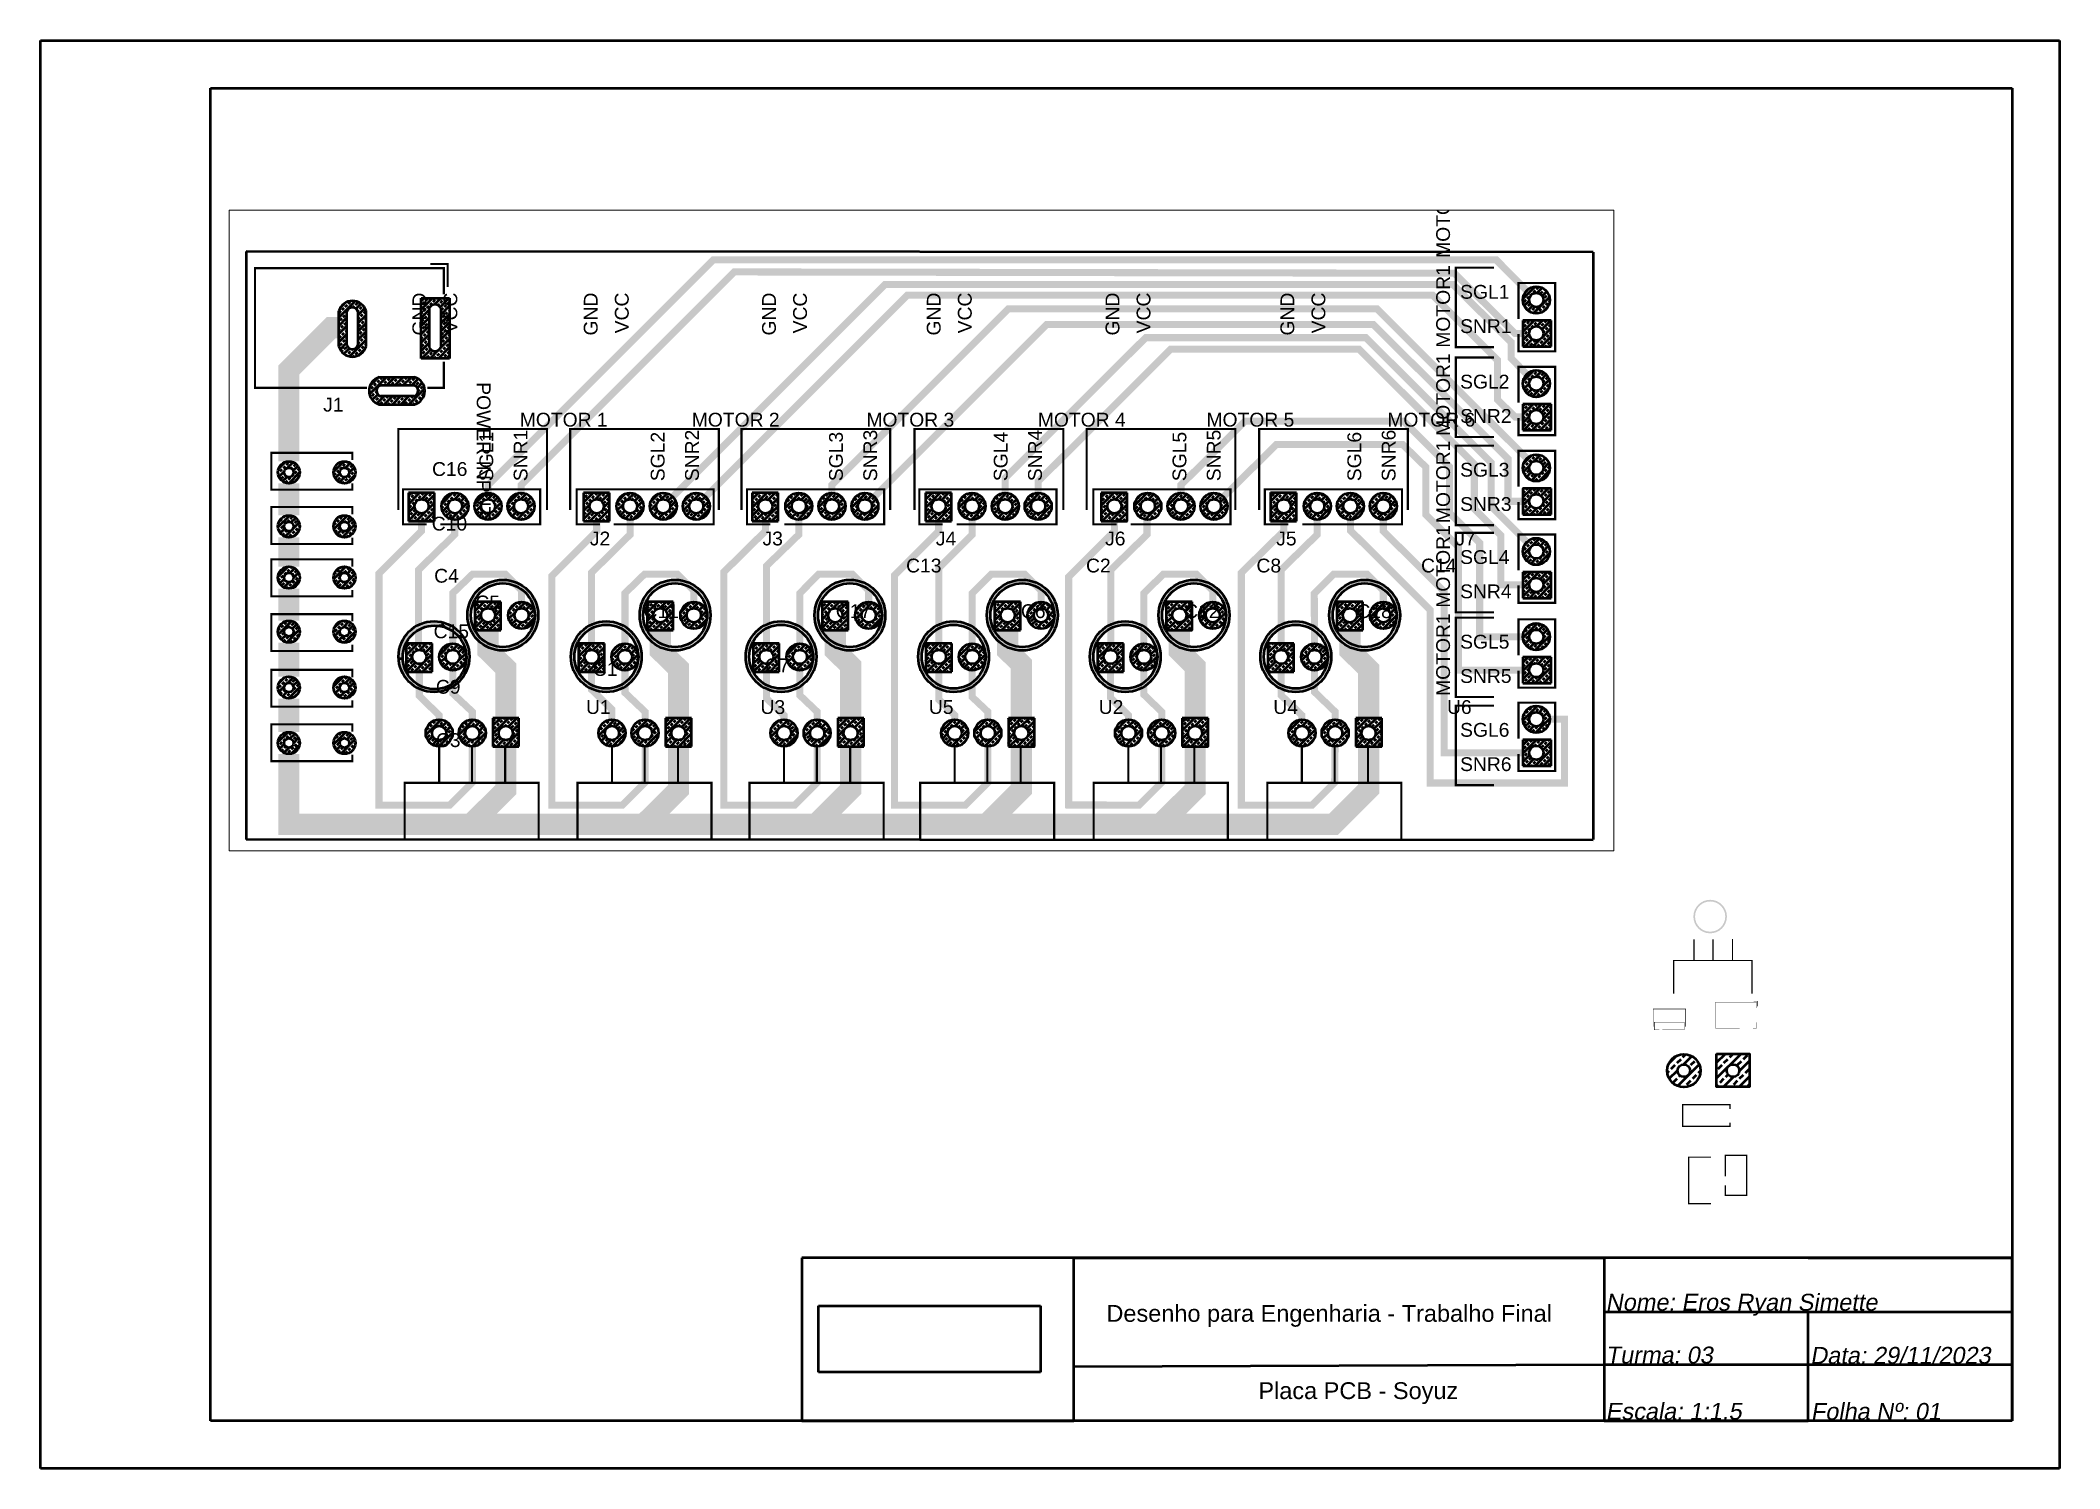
# Paper-space layout 'Papel' of a CAD drawing. Header units: millimetres. Extents: x 0 to 297, y 0 to 210.
# The model-space entities are those that its viewports show. They can reach past a viewport. Long polylines and large blocks are cut down to what shows.
import ezdxf

# ---------------------------------------------------------------- set-up
doc = ezdxf.new("R2010")
doc.units = ezdxf.units.MM
doc.layers.get('0').update_dxf_attribs({"lineweight": 50})
doc.layers.add('componentes', color=8, linetype='Continuous', lineweight=50)
doc.layers.add('trilha', color=14, linetype='Continuous', lineweight=50)
doc.styles.add('Annotative', font='')
doc.styles.get("Standard").update_dxf_attribs({"font": '', "oblique": 10})
doc.styles.get('Annotative').set_extended_font_data('Arial')
doc.styles.get('Standard').set_extended_font_data('Arial')
picture_1 = doc.add_image_def('image1.jpg', size_in_pixel=(1024, 305))
pattern_1 = [(45, (116.7093, -3.5264), (-1.148442, 1.148442), []), (45, (117.8577, -3.5264), (-1.148442, 1.148442), [0.812071, -0.406036])]
pattern_2 = [(0, (0, 0), (0, 6.985), [5.08, -1.905]), (90, (0, 0), (-6.985, 4e-16), [5.08, -1.905])]

psp = doc.layouts.new('Papel')

# ---------------------------------------------------------------- texts
at = {"char_height": 2.4749, "attachment_point": 1, "style": 'Annotative'}
for s, insert, width in [('{\\fArial Unicode MS|b0|i0|c0|p2;Desenho para Engenharia - Trabalho Final}', (156.8, 24.06), 68.7849), ('{\\fArial Unicode MS|b0|i0|c0|p2;Placa PCB - Soyuz}', (179.15, 12.7), 29.372)]:
    psp.add_mtext(s, dxfattribs=dict(at, insert=insert, width=width))
at = {"attachment_point": 1}
for s, insert, char_height in [('{\\fArial Unicode MS|b0|i0|c0|p2;Nome: Eros Ryan Simette}', (230.23, 25.7), 2.4749), ('Turma: 03', (230.23, 17.94), 2.475), ('Data: 29/11/2023', (260.32, 17.89), 2.4749), ('Escala: 1:1.5', (230.23, 9.67), 2.4749), ('Folha Nº: 01 ', (260.41, 9.65), 2.4749)]:
    psp.add_mtext_dynamic_manual_height_columns(s, width=59.3986, gutter_width=12.37, heights=[0], dxfattribs=dict(at, insert=insert, char_height=char_height))

msp = doc.modelspace()

# ---------------------------------------------------------------- texts
at = {"layer": 'componentes', "char_height": 1.95, "attachment_point": 1, "style": 'Annotative'}
for s, insert, width, rotation in [('\\pxsm1.33,qc;MOTOR1\\P\\psm1.3,qr;', (-132.08, 112.67, 2), 39.1729, 90), ('\\pxsm1.33,qc;MOTOR1\\P\\psm1.3,qr;', (-132.08, 99.99, 2), 39.1729, 90), ('\\pxsm1.35,qr;GND\\P\\psm1.33;VCC\\P\\psm1.3;', (-276.69, 92.74, 1), 28.7843, 90), ('\\pxsm1.35,qr;GND\\P\\psm1.33;VCC\\P\\psm1.3;', (-252.48, 92.74, 1), 28.7843, 90), ('\\pxsm1.35,qr;GND\\P\\psm1.33;VCC\\P\\psm1.3;', (-227.3, 92.74, 1), 28.7843, 90), ('\\pxsm1.35,qr;GND\\P\\psm1.33;VCC\\P\\psm1.3;', (-204.03, 92.74, 1), 28.7843, 90), ('\\pxsm1.35,qr;GND\\P\\psm1.33;VCC\\P\\psm1.3;', (-178.78, 92.74, 1), 28.7843, 90), ('\\pxsm1.35,qr;GND\\P\\psm1.33;VCC\\P\\psm1.3;', (-154.08, 92.74, 1), 28.7843, 90), ('\\pxsm1.33,qc;MOTOR1\\P\\psm1.3,qr;', (-132.08, 87.54, 2), 39.1729, 90), ('\\pxsm1.33,qc;POWER INPUT\\P\\psm1.3,qr;', (-265.65, 126.96, 2), 55.3932, 270), ('\\pxsm1.49,ql;SGL1\\PSNR1\\P\\psm1.3,qr;', (-267.23, 94.9, 1), 28.7843, 90), ('\\pxsm1.49,ql;SGL2\\PSNR2\\P\\psm1.3,qr;', (-243.02, 94.9, 1), 28.7843, 90), ('\\pxsm1.49,ql;SGL3\\PSNR3\\P\\psm1.3,qr;', (-217.84, 94.9, 1), 28.7843, 90), ('\\pxsm1.49,ql;SGL4\\PSNR4\\P\\psm1.3,qr;', (-194.57, 94.9, 1), 28.7843, 90), ('\\pxsm1.49,ql;SGL5\\PSNR5\\P\\psm1.3,qr;', (-169.32, 94.9, 1), 28.7843, 90), ('\\pxsm1.49,ql;SGL6\\PSNR6\\P\\psm1.3,qr;', (-144.62, 94.9, 1), 28.7843, 90), ('\\pxsm1.33,qc;MOTOR1\\P\\psm1.3,qr;', (-132.08, 75.22, 2), 39.1729, 90), ('\\pxsm1.33,qc;MOTOR1\\P\\psm1.3,qr;', (-132.08, 63.27, 2), 39.1729, 90), ('\\pxsm1.33,qc;MOTOR1\\P\\psm1.3,qr;', (-132.08, 50.82, 2), 39.1729, 90)]:
    msp.add_mtext(s, dxfattribs=dict(at, insert=insert, width=width, rotation=rotation))
for s, insert, width in [('\\pxsm1.49,ql;SGL1\\PSNR1\\P\\psm1.3,qr;', (-128.7, 122.61, 1), 28.7843), ('\\pxsm1.49,ql;SGL2\\PSNR2\\P\\psm1.3,qr;', (-128.7, 109.93, 1), 28.7843), ('\\pxsm1.33,qc;J1\\P\\psm1.3,qr;', (-302.25, 106.68, 1), 28.7843), ('\\pxsm1.33,qc;MOTOR 1\\P\\psm1.3,qr;', (-274.17, 104.56, 2), 37.6984), ('\\pxsm1.33,qc;MOTOR 2\\P\\psm1.3,qr;', (-249.78, 104.56, 2), 37.5034), ('\\pxsm1.33,qc;MOTOR 3\\P\\psm1.3,qr;', (-225.6, 104.56, 2), 38.4785), ('\\pxsm1.33,qc;MOTOR 4\\P\\psm1.3,qr;', (-201.51, 104.56, 2), 38.7385), ('\\pxsm1.33,qc;MOTOR 5\\P\\psm1.3,qr;', (-177.53, 104.56, 2), 38.4135), ('\\pxsm1.33,qc;MOTOR 6\\P\\psm1.3,qr;', (-152.36, 104.56, 2), 39.1729), ('\\pxsm1.33,qc;C16\\P\\psm1.3,qr;', (-285.81, 97.59, 1), 28.7843), ('\\pxsm1.49,ql;SGL3\\PSNR3\\P\\psm1.3,qr;', (-128.7, 97.49, 1), 28.7843), ('\\pxsm1.33,qc;C10\\P\\psm1.3,qr;', (-285.85, 89.88, 1), 28.7843), ('\\pxsm1.33,qc;J2\\P\\psm1.3,qr;', (-264.58, 87.78, 1), 28.7843), ('\\pxsm1.33,qc;J3\\P\\psm1.3,qr;', (-240.19, 87.78, 1), 28.7843), ('\\pxsm1.33,qc;J4\\P\\psm1.3,qr;', (-215.71, 87.78, 1), 28.7843), ('\\pxsm1.33,qc;J6\\P\\psm1.3,qr;', (-191.8, 87.78, 1), 28.7843), ('\\pxsm1.33,qc;J5\\P\\psm1.3,qr;', (-167.63, 87.78, 1), 28.7843), ('\\pxsm1.33,qc;J7\\P\\psm1.3,qr;', (-142.32, 87.78, 1), 28.7843), ('\\pxsm1.33,qc;C13\\P\\psm1.3,qr;', (-218.85, 83.96, 1), 28.7843), ('\\pxsm1.33,qc;C2\\P\\psm1.3,qr;', (-194.19, 83.96, 1), 28.7843), ('\\pxsm1.33,qc;C8\\P\\psm1.3,qr;', (-170.12, 83.96, 1), 28.7843), ('\\pxsm1.33,qc;C14\\P\\psm1.3,qr;', (-146.11, 83.96, 1), 28.7843), ('\\pxsm1.49,ql;SGL4\\PSNR4\\P\\psm1.3,qr;', (-128.7, 85.16, 1), 28.7843), ('\\pxsm1.33,qc;C4\\P\\psm1.3,qr;', (-286.27, 82.52, 1), 28.7843), ('\\pxsm1.33,qc;C5\\P\\psm1.3,qr;', (-280.45, 78.75, 1), 28.7843), ('\\pxsm1.33,qc;C11\\P\\psm1.3,qr;', (-255.94, 77.52, 1), 28.7843), ('\\pxsm1.33,qc;C17\\P\\psm1.3,qr;', (-228.78, 77.52, 1), 28.7843), ('\\pxsm1.33,qc;C6\\P\\psm1.3,qr;', (-203.39, 77.52, 1), 28.7843), ('\\pxsm1.33,qc;C12\\P\\psm1.3,qr;', (-179.58, 77.52, 1), 28.7843), ('\\pxsm1.33,qc;C18\\P\\psm1.3,qr;', (-155.24, 77.52, 1), 28.7843), ('\\pxsm1.33,qc;C15\\P\\psm1.3,qr;', (-285.59, 74.67, 1), 28.7843), ('\\pxsm1.49,ql;SGL5\\PSNR5\\P\\psm1.3,qr;', (-128.7, 73.21, 1), 28.7843), ('\\pxsm1.33,qc;C1\\P\\psm1.3,qr;', (-263.85, 69.35, 1), 28.7843), ('\\pxsm1.33,qc;C7\\P\\psm1.3,qr;', (-239.55, 69.88, 1), 28.7843), ('\\pxsm1.33,qc;C9\\P\\psm1.3,qr;', (-286.03, 66.84, 1), 28.7843), ('\\pxsm1.33,qc;U1\\P\\psm1.3,qr;', (-264.82, 63.98, 1), 28.7843), ('\\pxsm1.33,qc;U3\\P\\psm1.3,qr;', (-240.17, 63.98, 1), 28.7843), ('\\pxsm1.33,qc;U5\\P\\psm1.3,qr;', (-216.39, 63.98, 1), 28.7843), ('\\pxsm1.33,qc;U2\\P\\psm1.3,qr;', (-192.4, 63.98, 1), 28.7843), ('\\pxsm1.33,qc;U4\\P\\psm1.3,qr;', (-167.74, 63.98, 1), 28.7843), ('\\pxsm1.33,qc;U6\\P\\psm1.3,qr;', (-143.2, 63.98, 1), 28.7843), ('\\pxsm1.49,ql;SGL6\\PSNR6\\P\\psm1.3,qr;', (-128.7, 60.76, 1), 28.7843), ('\\pxsm1.33,qc;C3\\P\\psm1.3,qr;', (-286.02, 59.31, 1), 28.7843)]:
    msp.add_mtext(s, dxfattribs=dict(at, insert=insert, width=width))

# ---------------------------------------------------------------- hatches: boundary and pattern name
h = msp.add_hatch(color=8)
h.dxf.hatch_style = 1
h.paths.add_polyline_path([(-270.99, 73.72), (-270.99, 74.36, 0.257525), (-275.82, 74.62), (-275.82, 73.92, -0.29087)])
h.paths.add_polyline_path([(-275.82, 73.92), (-275.82, 74.62, 0.287807), (-278.64, 70.12, 0.293853), (-275.71, 65.57), (-275.71, 66.07, -0.274629), (-278.06, 70.02, -0.267725)])
h.paths.add_polyline_path([(-275.71, 66.07), (-275.71, 65.57, 0.251589), (-270.99, 65.88), (-270.99, 66.33, -0.283909)])
h.paths.add_polyline_path([(-270.99, 66.33), (-270.99, 65.88, 0.258664), (-268.64, 70.12, 0.258664), (-270.99, 74.36), (-270.99, 73.72, -0.245509), (-269.06, 70.02, -0.245509)])
h.paths.add_polyline_path([(-278.62, 75.55), (-274.16, 75.55), (-274.16, 80.18), (-278.62, 80.18)], flags=9)
h = msp.add_hatch()
h.set_pattern_fill('ANGLE', color=8)
h.set_pattern_definition(pattern_2)
h.paths.add_polyline_path([(-275.82, 73.92), (-275.82, 74.62, 0.287807), (-278.64, 70.12, 0.293853), (-275.71, 65.57), (-275.71, 66.07, -0.274629), (-278.06, 70.02, -0.267725)])
h.paths.add_polyline_path([(-270.99, 73.72), (-270.99, 74.36, 0.257525), (-275.82, 74.62), (-275.82, 73.92, -0.29087)])
h.paths.add_polyline_path([(-278.62, 75.55), (-274.16, 75.55), (-274.16, 80.18), (-278.62, 80.18)], flags=9)
h = msp.add_hatch()
h.set_pattern_fill('ANGLE', color=8)
h.set_pattern_definition(pattern_2)
h.paths.add_polyline_path([(-275.82, 73.92), (-275.82, 74.62, 0.287807), (-278.64, 70.12, 0.293853), (-275.71, 65.57), (-275.71, 66.07, -0.274629), (-278.06, 70.02, -0.267725)])
h.paths.add_polyline_path([(-270.99, 73.72), (-270.99, 74.36, 0.257525), (-275.82, 74.62), (-275.82, 73.92, -0.29087)])
h.paths.add_polyline_path([(-278.62, 75.55), (-274.16, 75.55), (-274.16, 80.18), (-278.62, 80.18)], flags=9)
h = msp.add_hatch(color=8)
h.dxf.hatch_style = 1
h.paths.add_polyline_path([(-268.92, 75.98, 0.293853), (-266, 71.43), (-266, 71.99, -0.279985), (-268.42, 75.98, -0.573322), (-261.72, 79.91), (-262.63, 80.81, 0.493409)])
h.paths.add_polyline_path([(-262.63, 80.81), (-261.72, 79.91, -0.240342), (-259.45, 76.5, -0.072474), (-259.37, 75.96, -0.076675), (-259.46, 75.39, -0.519682), (-266, 71.99), (-266, 71.43, 0.545771), (-258.92, 75.98, 0.339218)])
h.paths.add_polyline_path([(-251.38, 74.11), (-251.38, 74.67, 0.293853), (-254.31, 70.12, 0.293853), (-251.38, 65.57), (-251.38, 66.12, -0.279985), (-253.81, 70.12, -0.279985)])
h.paths.add_polyline_path([(-251.38, 74.67), (-251.38, 74.11, -0.284359), (-246.66, 73.75), (-246.66, 74.36, 0.251589)])
h.paths.add_polyline_path([(-246.66, 74.36), (-246.66, 73.75, -0.209381), (-244.84, 70.64, -0.072474), (-244.76, 70.09, -0.076675), (-244.85, 69.52, -0.205025), (-246.66, 66.48), (-246.66, 65.88, 0.258664), (-244.31, 70.12, 0.258664)])
h.paths.add_polyline_path([(-251.38, 66.12), (-251.38, 65.57, 0.251589), (-246.66, 65.88), (-246.66, 66.48, -0.284359)])
h.paths.add_polyline_path([(-261.83, 66.15), (-257.37, 66.15), (-257.37, 70.78), (-261.83, 70.78)], flags=9)
h = msp.add_hatch(color=8)
h.dxf.hatch_style = 1
h.paths.add_polyline_path([(-244.59, 75.98, 0.293853), (-241.67, 71.43), (-241.67, 71.99, -0.279985), (-244.09, 75.98, -0.573322), (-237.39, 79.91), (-238.29, 80.81, 0.493409)])
h.paths.add_polyline_path([(-238.29, 80.81), (-237.39, 79.91, -0.240342), (-235.12, 76.5, -0.072474), (-235.04, 75.96, -0.076675), (-235.13, 75.39, -0.519682), (-241.67, 71.99), (-241.67, 71.43, 0.545771), (-234.59, 75.98, 0.339218)])
h.paths.add_polyline_path([(-226.68, 74.11), (-226.68, 74.67, 0.293853), (-229.61, 70.12, 0.293853), (-226.68, 65.57), (-226.68, 66.12, -0.279985), (-229.11, 70.12, -0.279985)])
h.paths.add_polyline_path([(-221.96, 73.75), (-221.96, 74.36, 0.251589), (-226.68, 74.67), (-226.68, 74.11, -0.284359)])
h.paths.add_polyline_path([(-221.96, 74.36), (-221.96, 73.75, -0.209381), (-220.14, 70.64, -0.072474), (-220.06, 70.09, -0.076675), (-220.15, 69.52, -0.205025), (-221.96, 66.48), (-221.96, 65.88, 0.258664), (-219.61, 70.12, 0.258664)])
h.paths.add_polyline_path([(-226.68, 66.12), (-226.68, 65.57, 0.251589), (-221.96, 65.88), (-221.96, 66.48, -0.284359)])
h.paths.add_polyline_path([(-209.89, 75.98, 0.339218), (-213.59, 80.81), (-212.69, 79.91, -0.240342), (-210.42, 76.5, -0.072474), (-210.34, 75.96, -0.076675), (-210.43, 75.39, -0.519682), (-216.96, 71.99), (-216.96, 71.43, 0.545771)])
h.paths.add_polyline_path([(-219.39, 75.98, -0.573322), (-212.69, 79.91), (-213.59, 80.81, 0.493409), (-219.89, 75.98, 0.293853), (-216.96, 71.43), (-216.96, 71.99, -0.279985)])
h.paths.add_polyline_path([(-237.72, 66.68), (-233.26, 66.68), (-233.26, 71.31), (-237.72, 71.31)], flags=9)
h = msp.add_hatch(color=8)
h.dxf.hatch_style = 1
h.paths.add_polyline_path([(-202.33, 74.11), (-202.33, 74.67, 0.293853), (-205.25, 70.12, 0.293853), (-202.33, 65.57), (-202.33, 66.12, -0.279985), (-204.75, 70.12, -0.279985)])
h.paths.add_polyline_path([(-202.33, 74.67), (-202.33, 74.11, -0.284359), (-197.61, 73.75), (-197.61, 74.36, 0.251589)])
h.paths.add_polyline_path([(-197.61, 65.88), (-197.61, 66.48, -0.284359), (-202.33, 66.12), (-202.33, 65.57, 0.251589)])
h.paths.add_polyline_path([(-195.25, 70.12, 0.258664), (-197.61, 74.36), (-197.61, 73.75, -0.209381), (-195.78, 70.64, -0.072474), (-195.71, 70.09, -0.076675), (-195.79, 69.52, -0.205025), (-197.61, 66.48), (-197.61, 65.88, 0.258664)])
h.paths.add_polyline_path([(-185.54, 75.98, 0.339218), (-189.24, 80.81), (-188.33, 79.91, -0.240342), (-186.07, 76.5, -0.072474), (-185.99, 75.96, -0.076675), (-186.08, 75.39, -0.519682), (-192.61, 71.99), (-192.61, 71.43, 0.545771)])
h.paths.add_polyline_path([(-188.33, 79.91), (-189.24, 80.81, 0.493409), (-195.54, 75.98, 0.293853), (-192.61, 71.43), (-192.61, 71.99, -0.279985), (-195.04, 75.98, -0.573322)])
h.paths.add_polyline_path([(-178.03, 74.13), (-178.03, 74.69, 0.296604), (-181, 70.12, 0.293853), (-178.08, 65.57), (-178.08, 66.12, -0.279985), (-180.5, 70.12, -0.283095)])
h.paths.add_polyline_path([(-178.03, 74.69), (-178.03, 74.13, -0.281247), (-173.36, 73.75), (-173.36, 74.36, 0.2489)])
h.paths.add_polyline_path([(-173.36, 74.36), (-173.36, 73.75, -0.209381), (-171.53, 70.64, -0.072474), (-171.46, 70.09, -0.076675), (-171.54, 69.52, -0.205025), (-173.36, 66.48), (-173.36, 65.88, 0.258664), (-171, 70.12, 0.258664)])
h.paths.add_polyline_path([(-173.36, 65.88), (-173.36, 66.48, -0.284359), (-178.08, 66.12), (-178.08, 65.57, 0.251589)])
h.paths.add_polyline_path([(-170.79, 75.98, -0.573322), (-164.08, 79.91), (-164.99, 80.81, 0.493409), (-171.29, 75.98, 0.293853), (-168.36, 71.43), (-168.36, 71.99, -0.279985)])
h.paths.add_polyline_path([(-161.29, 75.98, 0.339218), (-164.99, 80.81), (-164.08, 79.91, -0.240342), (-161.82, 76.5, -0.072474), (-161.74, 75.96, -0.076675), (-161.83, 75.39, -0.519682), (-168.36, 71.99), (-168.36, 71.43, 0.545771)])
h.paths.add_polyline_path([(-153.98, 74.11), (-153.98, 74.67, 0.293853), (-156.91, 70.12, 0.293853), (-153.98, 65.57), (-153.98, 66.12, -0.279985), (-156.41, 70.12, -0.279985)])
h.paths.add_polyline_path([(-153.98, 74.67), (-153.98, 74.11, -0.283254), (-149.28, 73.77), (-149.28, 74.37, 0.250503)])
h.paths.add_polyline_path([(-149.28, 74.37), (-149.28, 73.77, -0.210449), (-147.44, 70.64, -0.072474), (-147.36, 70.09, -0.076675), (-147.45, 69.52, -0.205025), (-149.26, 66.48), (-149.26, 65.88, 0.258664), (-146.91, 70.12, 0.259755)])
h.paths.add_polyline_path([(-149.26, 65.88), (-149.26, 66.48, -0.284359), (-153.98, 66.12), (-153.98, 65.57, 0.251589)])
h.paths.add_polyline_path([(-139.99, 79.91), (-140.89, 80.81, 0.493409), (-147.19, 75.98, 0.293853), (-144.26, 71.43), (-144.26, 71.99, -0.279985), (-146.69, 75.98, -0.573322)])
h.paths.add_polyline_path([(-140.89, 80.81), (-139.99, 79.91, -0.240342), (-137.72, 76.5, -0.072474), (-137.64, 75.96, -0.076675), (-137.73, 75.39, -0.519682), (-144.26, 71.99), (-144.26, 71.43, 0.545771), (-137.19, 75.98, 0.339218)])
at = {"layer": 'componentes'}
h = msp.add_hatch(dxfattribs=at)
h.set_pattern_fill('ANSI33', color=256, scale=0.13)
h.paths.add_polyline_path([(-283.24, 118.92, 0.750403), (-287.08, 118.92), (-287.08, 113.92, 0.750403), (-283.24, 113.92)])
h.paths.add_polyline_path([(-284.4, 114.55, -1), (-285.94, 114.11), (-285.94, 118.41, -1), (-284.4, 118.85)], flags=16)
h.paths.add_polyline_path([(-281.38, 109.58, 0.750403), (-281.38, 105.74), (-276.38, 105.74, 0.750403), (-276.38, 109.58)])
h.paths.add_polyline_path([(-276.89, 108.44, -1), (-276.46, 106.9), (-280.76, 106.9, -1), (-281.19, 108.44)], flags=16)
h = msp.add_hatch(dxfattribs=at)
h.set_pattern_fill('ANSI33', color=256, scale=0.13)
h.paths.add_polyline_path([(-275.44, 112.23), (-271.44, 112.23), (-271.44, 120.73), (-275.44, 120.73)])
h.paths.add_polyline_path([(-274.31, 119.31, -0.664411), (-272.69, 119.31), (-272.69, 113.79, -0.664411), (-274.31, 113.79)], flags=16)
h = msp.add_hatch(dxfattribs=at)
h.set_pattern_fill('ANSI33', color=256, scale=0.13)
h.paths.add_polyline_path([(-116.04, 120.49, 1), (-119.84, 120.49, 1)])
h.paths.add_polyline_path([(-118.94, 120.49, -1), (-116.94, 120.49, -1)], flags=16)
h.paths.add_polyline_path([(-119.83, 113.91), (-115.83, 113.91), (-115.83, 117.58), (-119.83, 117.58)])
h.paths.add_polyline_path([(-116.94, 115.77, -1), (-118.94, 115.77, -1)], flags=16)
h = msp.add_hatch(dxfattribs=at)
h.set_pattern_fill('ANSI33', color=256, scale=0.13)
h.paths.add_polyline_path([(-116.04, 108.68, 1), (-119.84, 108.68, 1)])
h.paths.add_polyline_path([(-118.94, 108.68, -1), (-116.94, 108.68, -1)], flags=16)
h.paths.add_polyline_path([(-119.83, 102.1), (-115.83, 102.1), (-115.83, 105.77), (-119.83, 105.77)])
h.paths.add_polyline_path([(-116.94, 103.96, -1), (-118.94, 103.96, -1)], flags=16)
h = msp.add_hatch(dxfattribs=at)
h.set_pattern_fill('ANSI33', color=256, scale=0.13)
h.paths.add_polyline_path([(-292.59, 96.14, 1), (-295.69, 96.14, 1)])
h.paths.add_polyline_path([(-294.8, 96.14, -1), (-293.48, 96.14, -1)], flags=16)
h.paths.add_polyline_path([(-284.74, 96.14, 1), (-287.85, 96.14, 1)])
h.paths.add_polyline_path([(-285.63, 96.14, -1), (-286.96, 96.14, -1)], flags=16)
h = msp.add_hatch(dxfattribs=at)
h.set_pattern_fill('ANSI33', color=256, scale=0.13)
h.paths.add_polyline_path([(-116.04, 96.78, 1), (-119.84, 96.78, 1)])
h.paths.add_polyline_path([(-118.94, 96.78, -1), (-116.94, 96.78, -1)], flags=16)
h.paths.add_polyline_path([(-119.83, 90.2), (-115.83, 90.2), (-115.83, 93.88), (-119.83, 93.88)])
h.paths.add_polyline_path([(-116.94, 92.06, -1), (-118.94, 92.06, -1)], flags=16)
h = msp.add_hatch(dxfattribs=at)
h.set_pattern_fill('ANSI33', color=256, scale=0.13)
h.paths.add_polyline_path([(-273.58, 89.24), (-273.58, 93.24), (-277.25, 93.24), (-277.25, 89.24)])
h.paths.add_polyline_path([(-276.4, 91.36, -1), (-274.4, 91.36, -1)], flags=16)
h.paths.add_polyline_path([(-272.58, 91.36, 1), (-268.78, 91.36, 1)])
h.paths.add_polyline_path([(-271.68, 91.36, -1), (-269.68, 91.36, -1)], flags=16)
h.paths.add_polyline_path([(-267.9, 91.36, 1), (-264.1, 91.36, 1)])
h.paths.add_polyline_path([(-267, 91.36, -1), (-265, 91.36, -1)], flags=16)
h = msp.add_hatch(dxfattribs=at)
h.set_pattern_fill('ANSI33', color=256, scale=0.13)
h.paths.add_polyline_path([(-259.44, 91.36, 1), (-263.24, 91.36, 1)])
h.paths.add_polyline_path([(-260.34, 91.36, -1), (-262.34, 91.36, -1)], flags=16)
h = msp.add_hatch(dxfattribs=at)
h.set_pattern_fill('ANSI33', color=256, scale=0.13)
h.paths.add_polyline_path([(-248.84, 89.24), (-248.84, 93.24), (-252.52, 93.24), (-252.52, 89.24)])
h.paths.add_polyline_path([(-251.66, 91.36, -1), (-249.66, 91.36, -1)], flags=16)
h.paths.add_polyline_path([(-247.84, 91.36, 1), (-244.04, 91.36, 1)])
h.paths.add_polyline_path([(-246.94, 91.36, -1), (-244.94, 91.36, -1)], flags=16)
h.paths.add_polyline_path([(-243.16, 91.36, 1), (-239.36, 91.36, 1)])
h.paths.add_polyline_path([(-242.26, 91.36, -1), (-240.26, 91.36, -1)], flags=16)
h = msp.add_hatch(dxfattribs=at)
h.set_pattern_fill('ANSI33', color=256, scale=0.13)
h.paths.add_polyline_path([(-234.7, 91.36, 1), (-238.5, 91.36, 1)])
h.paths.add_polyline_path([(-235.6, 91.36, -1), (-237.6, 91.36, -1)], flags=16)
h = msp.add_hatch(dxfattribs=at)
h.set_pattern_fill('ANSI33', color=256, scale=0.13)
h.paths.add_polyline_path([(-225.02, 89.24), (-225.02, 93.24), (-228.69, 93.24), (-228.69, 89.24)])
h.paths.add_polyline_path([(-227.83, 91.36, -1), (-225.83, 91.36, -1)], flags=16)
h.paths.add_polyline_path([(-224.01, 91.36, 1), (-220.21, 91.36, 1)])
h.paths.add_polyline_path([(-223.11, 91.36, -1), (-221.11, 91.36, -1)], flags=16)
h.paths.add_polyline_path([(-219.33, 91.36, 1), (-215.53, 91.36, 1)])
h.paths.add_polyline_path([(-218.43, 91.36, -1), (-216.43, 91.36, -1)], flags=16)
h = msp.add_hatch(dxfattribs=at)
h.set_pattern_fill('ANSI33', color=256, scale=0.13)
h.paths.add_polyline_path([(-210.88, 91.36, 1), (-214.68, 91.36, 1)])
h.paths.add_polyline_path([(-211.78, 91.36, -1), (-213.78, 91.36, -1)], flags=16)
h = msp.add_hatch(dxfattribs=at)
h.set_pattern_fill('ANSI33', color=256, scale=0.13)
h.paths.add_polyline_path([(-200.54, 89.24), (-200.54, 93.24), (-204.21, 93.24), (-204.21, 89.24)])
h.paths.add_polyline_path([(-203.36, 91.36, -1), (-201.36, 91.36, -1)], flags=16)
h.paths.add_polyline_path([(-199.53, 91.36, 1), (-195.73, 91.36, 1)])
h.paths.add_polyline_path([(-198.63, 91.36, -1), (-196.63, 91.36, -1)], flags=16)
h.paths.add_polyline_path([(-194.85, 91.36, 1), (-191.05, 91.36, 1)])
h.paths.add_polyline_path([(-193.95, 91.36, -1), (-191.95, 91.36, -1)], flags=16)
h = msp.add_hatch(dxfattribs=at)
h.set_pattern_fill('ANSI33', color=256, scale=0.13)
h.paths.add_polyline_path([(-186.4, 91.36, 1), (-190.2, 91.36, 1)])
h.paths.add_polyline_path([(-187.3, 91.36, -1), (-189.3, 91.36, -1)], flags=16)
h = msp.add_hatch(dxfattribs=at)
h.set_pattern_fill('ANSI33', color=256, scale=0.13)
h.paths.add_polyline_path([(-175.72, 89.24), (-175.72, 93.24), (-179.39, 93.24), (-179.39, 89.24)])
h.paths.add_polyline_path([(-178.53, 91.36, -1), (-176.53, 91.36, -1)], flags=16)
h.paths.add_polyline_path([(-174.71, 91.36, 1), (-170.91, 91.36, 1)])
h.paths.add_polyline_path([(-173.81, 91.36, -1), (-171.81, 91.36, -1)], flags=16)
h.paths.add_polyline_path([(-170.03, 91.36, 1), (-166.23, 91.36, 1)])
h.paths.add_polyline_path([(-169.13, 91.36, -1), (-167.13, 91.36, -1)], flags=16)
h = msp.add_hatch(dxfattribs=at)
h.set_pattern_fill('ANSI33', color=256, scale=0.13)
h.paths.add_polyline_path([(-161.58, 91.36, 1), (-165.38, 91.36, 1)])
h.paths.add_polyline_path([(-162.48, 91.36, -1), (-164.48, 91.36, -1)], flags=16)
h = msp.add_hatch(dxfattribs=at)
h.set_pattern_fill('ANSI33', color=256, scale=0.13)
h.paths.add_polyline_path([(-151.79, 89.24), (-151.79, 93.24), (-155.46, 93.24), (-155.46, 89.24)])
h.paths.add_polyline_path([(-154.61, 91.36, -1), (-152.61, 91.36, -1)], flags=16)
h.paths.add_polyline_path([(-150.78, 91.36, 1), (-146.98, 91.36, 1)])
h.paths.add_polyline_path([(-149.88, 91.36, -1), (-147.88, 91.36, -1)], flags=16)
h.paths.add_polyline_path([(-146.1, 91.36, 1), (-142.3, 91.36, 1)])
h.paths.add_polyline_path([(-145.2, 91.36, -1), (-143.2, 91.36, -1)], flags=16)
h = msp.add_hatch(dxfattribs=at)
h.set_pattern_fill('ANSI33', color=256, scale=0.13)
h.paths.add_polyline_path([(-137.65, 91.36, 1), (-141.45, 91.36, 1)])
h.paths.add_polyline_path([(-138.55, 91.36, -1), (-140.55, 91.36, -1)], flags=16)
h = msp.add_hatch(dxfattribs=at)
h.set_pattern_fill('ANSI33', color=256, scale=0.13)
h.paths.add_polyline_path([(-292.59, 88.52, 1), (-295.69, 88.52, 1)])
h.paths.add_polyline_path([(-294.8, 88.52, -1), (-293.48, 88.52, -1)], flags=16)
h.paths.add_polyline_path([(-284.74, 88.52, 1), (-287.85, 88.52, 1)])
h.paths.add_polyline_path([(-285.63, 88.52, -1), (-286.96, 88.52, -1)], flags=16)
h = msp.add_hatch(dxfattribs=at)
h.set_pattern_fill('ANSI33', color=256, scale=0.13)
h.paths.add_polyline_path([(-116.04, 84.97, 1), (-119.84, 84.97, 1)])
h.paths.add_polyline_path([(-118.94, 84.97, -1), (-116.94, 84.97, -1)], flags=16)
h.paths.add_polyline_path([(-119.83, 78.4), (-115.83, 78.4), (-115.83, 82.07), (-119.83, 82.07)])
h.paths.add_polyline_path([(-116.94, 80.25, -1), (-118.94, 80.25, -1)], flags=16)
h = msp.add_hatch(dxfattribs=at)
h.set_pattern_fill('ANSI33', color=256, scale=0.13)
h.paths.add_polyline_path([(-295.69, 73.65, 1), (-292.59, 73.65, 1)])
h.paths.add_polyline_path([(-293.48, 73.65, -1), (-294.8, 73.65, -1)], flags=16)
h.paths.add_polyline_path([(-295.69, 65.76, 1), (-292.59, 65.76, 1)])
h.paths.add_polyline_path([(-293.48, 65.76, -1), (-294.8, 65.76, -1)], flags=16)
h.paths.add_polyline_path([(-295.69, 57.93, 1), (-292.59, 57.93, 1)])
h.paths.add_polyline_path([(-293.48, 57.93, 1), (-294.8, 57.93, 1)], flags=16)
h.paths.add_polyline_path([(-284.74, 65.76, 1), (-287.85, 65.76, 1)])
h.paths.add_polyline_path([(-286.96, 65.76, -1), (-285.63, 65.76, -1)], flags=16)
h.paths.add_polyline_path([(-287.85, 57.93, 1), (-284.74, 57.93, 1)])
h.paths.add_polyline_path([(-285.63, 57.93, 1), (-286.96, 57.93, 1)], flags=16)
h.paths.add_polyline_path([(-292.59, 81.29, 1), (-295.69, 81.29, 1)])
h.paths.add_polyline_path([(-294.8, 81.29, -1), (-293.48, 81.29, -1)], flags=16)
h.paths.add_polyline_path([(-284.74, 81.29, 1), (-287.85, 81.29, 1)])
h.paths.add_polyline_path([(-286.96, 81.29, -1), (-285.63, 81.29, -1)], flags=16)
h.paths.add_polyline_path([(-284.74, 73.65, 1), (-287.85, 73.65, 1)])
h.paths.add_polyline_path([(-285.63, 73.65, -1), (-286.96, 73.65, -1)], flags=16)
h = msp.add_hatch(dxfattribs=at)
h.set_pattern_fill('ANSI33', color=256, scale=0.13)
h.paths.add_polyline_path([(-263.17, 75.96, 1), (-259.37, 75.96, 1)])
h.paths.add_polyline_path([(-260.27, 75.96, -1), (-262.27, 75.96, -1)], flags=16)
h.paths.add_polyline_path([(-267.85, 77.84), (-267.85, 73.84), (-264.18, 73.84), (-264.18, 77.84)])
h.paths.add_polyline_path([(-265, 75.96, -1), (-267, 75.96, -1)], flags=16)
h = msp.add_hatch(dxfattribs=at)
h.set_pattern_fill('ANSI33', color=256, scale=0.13)
h.paths.add_polyline_path([(-238.84, 75.96, 1), (-235.04, 75.96, 1)])
h.paths.add_polyline_path([(-235.94, 75.96, -1), (-237.94, 75.96, -1)], flags=16)
h.paths.add_polyline_path([(-243.52, 77.84), (-243.52, 73.84), (-239.85, 73.84), (-239.85, 77.84)])
h.paths.add_polyline_path([(-240.67, 75.96, -1), (-242.67, 75.96, -1)], flags=16)
h = msp.add_hatch(dxfattribs=at)
h.set_pattern_fill('ANSI33', color=256, scale=0.13)
h.paths.add_polyline_path([(-214.14, 75.96, 1), (-210.34, 75.96, 1)])
h.paths.add_polyline_path([(-211.24, 75.96, -1), (-213.24, 75.96, -1)], flags=16)
h.paths.add_polyline_path([(-218.82, 77.84), (-218.82, 73.84), (-215.15, 73.84), (-215.15, 77.84)])
h.paths.add_polyline_path([(-215.96, 75.96, -1), (-217.96, 75.96, -1)], flags=16)
h = msp.add_hatch(dxfattribs=at)
h.set_pattern_fill('ANSI33', color=256, scale=0.13)
h.paths.add_polyline_path([(-189.79, 75.96, 1), (-185.99, 75.96, 1)])
h.paths.add_polyline_path([(-186.89, 75.96, -1), (-188.89, 75.96, -1)], flags=16)
h.paths.add_polyline_path([(-194.47, 77.84), (-194.47, 73.84), (-190.79, 73.84), (-190.79, 77.84)])
h.paths.add_polyline_path([(-191.61, 75.96, -1), (-193.61, 75.96, -1)], flags=16)
h = msp.add_hatch(dxfattribs=at)
h.set_pattern_fill('ANSI33', color=256, scale=0.13)
h.paths.add_polyline_path([(-165.54, 75.96, 1), (-161.74, 75.96, 1)])
h.paths.add_polyline_path([(-162.64, 75.96, -1), (-164.64, 75.96, -1)], flags=16)
h.paths.add_polyline_path([(-170.22, 77.84), (-170.22, 73.84), (-166.54, 73.84), (-166.54, 77.84)])
h.paths.add_polyline_path([(-167.36, 75.96, -1), (-169.36, 75.96, -1)], flags=16)
h = msp.add_hatch(dxfattribs=at)
h.set_pattern_fill('ANSI33', color=256, scale=0.13)
h.paths.add_polyline_path([(-141.44, 75.96, 1), (-137.64, 75.96, 1)])
h.paths.add_polyline_path([(-138.54, 75.96, -1), (-140.54, 75.96, -1)], flags=16)
h.paths.add_polyline_path([(-146.12, 77.84), (-146.12, 73.84), (-142.45, 73.84), (-142.45, 77.84)])
h.paths.add_polyline_path([(-143.26, 75.96, -1), (-145.26, 75.96, -1)], flags=16)
h = msp.add_hatch(dxfattribs=at)
h.set_pattern_fill('ANSI33', color=256, scale=0.13)
h.paths.add_polyline_path([(-116.04, 72.93, 1), (-119.84, 72.93, 1)])
h.paths.add_polyline_path([(-118.94, 72.93, -1), (-116.94, 72.93, -1)], flags=16)
h.paths.add_polyline_path([(-119.83, 66.36), (-115.83, 66.36), (-115.83, 70.03), (-119.83, 70.03)])
h.paths.add_polyline_path([(-116.94, 68.21, -1), (-118.94, 68.21, -1)], flags=16)
h = msp.add_hatch(dxfattribs=at)
h.set_pattern_fill('ANSI33', color=256, scale=0.13)
h.paths.add_polyline_path([(-272.89, 70.09, 1), (-269.09, 70.09, 1)])
h.paths.add_polyline_path([(-269.99, 70.09, -1), (-271.99, 70.09, -1)], flags=16)
h.paths.add_polyline_path([(-277.57, 71.98), (-277.57, 67.98), (-273.9, 67.98), (-273.9, 71.98)])
h.paths.add_polyline_path([(-274.71, 70.09, -1), (-276.71, 70.09, -1)], flags=16)
h = msp.add_hatch(dxfattribs=at)
h.set_pattern_fill('ANSI33', color=256, scale=0.13)
h.paths.add_polyline_path([(-248.56, 70.09, 1), (-244.76, 70.09, 1)])
h.paths.add_polyline_path([(-245.66, 70.09, -1), (-247.66, 70.09, -1)], flags=16)
h.paths.add_polyline_path([(-253.24, 71.98), (-253.24, 67.98), (-249.57, 67.98), (-249.57, 71.98)])
h.paths.add_polyline_path([(-250.38, 70.09, -1), (-252.38, 70.09, -1)], flags=16)
h = msp.add_hatch(dxfattribs=at)
h.set_pattern_fill('ANSI33', color=256, scale=0.13)
h.paths.add_polyline_path([(-223.86, 70.09, 1), (-220.06, 70.09, 1)])
h.paths.add_polyline_path([(-220.96, 70.09, -1), (-222.96, 70.09, -1)], flags=16)
h.paths.add_polyline_path([(-228.54, 71.98), (-228.54, 67.98), (-224.87, 67.98), (-224.87, 71.98)])
h.paths.add_polyline_path([(-225.68, 70.09, -1), (-227.68, 70.09, -1)], flags=16)
h = msp.add_hatch(dxfattribs=at)
h.set_pattern_fill('ANSI33', color=256, scale=0.13)
h.paths.add_polyline_path([(-199.51, 70.09, 1), (-195.71, 70.09, 1)])
h.paths.add_polyline_path([(-196.61, 70.09, -1), (-198.61, 70.09, -1)], flags=16)
h.paths.add_polyline_path([(-204.18, 71.98), (-204.18, 67.98), (-200.51, 67.98), (-200.51, 71.98)])
h.paths.add_polyline_path([(-201.33, 70.09, -1), (-203.33, 70.09, -1)], flags=16)
h = msp.add_hatch(dxfattribs=at)
h.set_pattern_fill('ANSI33', color=256, scale=0.13)
h.paths.add_polyline_path([(-175.26, 70.09, 1), (-171.46, 70.09, 1)])
h.paths.add_polyline_path([(-172.36, 70.09, -1), (-174.36, 70.09, -1)], flags=16)
h.paths.add_polyline_path([(-179.93, 71.98), (-179.93, 67.98), (-176.26, 67.98), (-176.26, 71.98)])
h.paths.add_polyline_path([(-177.08, 70.09, -1), (-179.08, 70.09, -1)], flags=16)
h = msp.add_hatch(dxfattribs=at)
h.set_pattern_fill('ANSI33', color=256, scale=0.13)
h.paths.add_polyline_path([(-151.16, 70.09, 1), (-147.36, 70.09, 1)])
h.paths.add_polyline_path([(-148.26, 70.09, -1), (-150.26, 70.09, -1)], flags=16)
h.paths.add_polyline_path([(-155.84, 71.98), (-155.84, 67.98), (-152.17, 67.98), (-152.17, 71.98)])
h.paths.add_polyline_path([(-152.98, 70.09, -1), (-154.98, 70.09, -1)], flags=16)
h = msp.add_hatch(dxfattribs=at)
h.set_pattern_fill('ANSI33', color=256, scale=0.13)
h.paths.add_polyline_path([(-116.04, 61.28, 1), (-119.84, 61.28, 1)])
h.paths.add_polyline_path([(-118.94, 61.28, -1), (-116.94, 61.28, -1)], flags=16)
h.paths.add_polyline_path([(-119.83, 54.7), (-115.83, 54.7), (-115.83, 58.37), (-119.83, 58.37)])
h.paths.add_polyline_path([(-116.94, 56.55, -1), (-118.94, 56.55, -1)], flags=16)
h = msp.add_hatch(dxfattribs=at)
h.set_pattern_fill('ANSI33', color=256, scale=0.13)
h.paths.add_polyline_path([(-265.32, 61.45), (-265.32, 57.45), (-261.65, 57.45), (-261.65, 61.45)])
h.paths.add_polyline_path([(-262.5, 59.34, -1), (-264.5, 59.34, -1)], flags=16)
h.paths.add_polyline_path([(-266.33, 59.34, 1), (-270.13, 59.34, 1)])
h.paths.add_polyline_path([(-267.23, 59.34, -1), (-269.23, 59.34, -1)], flags=16)
h.paths.add_polyline_path([(-271.01, 59.34, 1), (-274.81, 59.34, 1)])
h.paths.add_polyline_path([(-271.91, 59.34, -1), (-273.91, 59.34, -1)], flags=16)
h = msp.add_hatch(dxfattribs=at)
h.set_pattern_fill('ANSI33', color=256, scale=0.13)
h.paths.add_polyline_path([(-240.92, 61.45), (-240.92, 57.45), (-237.25, 57.45), (-237.25, 61.45)])
h.paths.add_polyline_path([(-238.11, 59.34, -1), (-240.11, 59.34, -1)], flags=16)
h.paths.add_polyline_path([(-241.93, 59.34, 1), (-245.73, 59.34, 1)])
h.paths.add_polyline_path([(-242.83, 59.34, -1), (-244.83, 59.34, -1)], flags=16)
h.paths.add_polyline_path([(-246.61, 59.34, 1), (-250.41, 59.34, 1)])
h.paths.add_polyline_path([(-247.51, 59.34, -1), (-249.51, 59.34, -1)], flags=16)
h = msp.add_hatch(dxfattribs=at)
h.set_pattern_fill('ANSI33', color=256, scale=0.13)
h.paths.add_polyline_path([(-216.61, 61.45), (-216.61, 57.45), (-212.94, 57.45), (-212.94, 61.45)])
h.paths.add_polyline_path([(-213.8, 59.34, -1), (-215.8, 59.34, -1)], flags=16)
h.paths.add_polyline_path([(-217.62, 59.34, 1), (-221.42, 59.34, 1)])
h.paths.add_polyline_path([(-218.52, 59.34, -1), (-220.52, 59.34, -1)], flags=16)
h.paths.add_polyline_path([(-222.3, 59.34, 1), (-226.1, 59.34, 1)])
h.paths.add_polyline_path([(-223.2, 59.34, -1), (-225.2, 59.34, -1)], flags=16)
h = msp.add_hatch(dxfattribs=at)
h.set_pattern_fill('ANSI33', color=256, scale=0.13)
h.paths.add_polyline_path([(-192.51, 61.45), (-192.51, 57.45), (-188.83, 57.45), (-188.83, 61.45)])
h.paths.add_polyline_path([(-189.69, 59.34, -1), (-191.69, 59.34, -1)], flags=16)
h.paths.add_polyline_path([(-193.51, 59.34, 1), (-197.31, 59.34, 1)])
h.paths.add_polyline_path([(-194.41, 59.34, -1), (-196.41, 59.34, -1)], flags=16)
h.paths.add_polyline_path([(-198.19, 59.34, 1), (-201.99, 59.34, 1)])
h.paths.add_polyline_path([(-199.09, 59.34, -1), (-201.09, 59.34, -1)], flags=16)
h = msp.add_hatch(dxfattribs=at)
h.set_pattern_fill('ANSI33', color=256, scale=0.13)
h.paths.add_polyline_path([(-167.95, 61.45), (-167.95, 57.45), (-164.28, 57.45), (-164.28, 61.45)])
h.paths.add_polyline_path([(-165.13, 59.34, -1), (-167.13, 59.34, -1)], flags=16)
h.paths.add_polyline_path([(-168.95, 59.34, 1), (-172.75, 59.34, 1)])
h.paths.add_polyline_path([(-169.85, 59.34, -1), (-171.85, 59.34, -1)], flags=16)
h.paths.add_polyline_path([(-173.64, 59.34, 1), (-177.44, 59.34, 1)])
h.paths.add_polyline_path([(-174.54, 59.34, -1), (-176.54, 59.34, -1)], flags=16)
h = msp.add_hatch(dxfattribs=at)
h.set_pattern_fill('ANSI33', color=256, scale=0.13)
h.paths.add_polyline_path([(-143.45, 61.45), (-143.45, 57.45), (-139.78, 57.45), (-139.78, 61.45)])
h.paths.add_polyline_path([(-140.63, 59.34, -1), (-142.63, 59.34, -1)], flags=16)
h.paths.add_polyline_path([(-144.45, 59.34, 1), (-148.25, 59.34, 1)])
h.paths.add_polyline_path([(-145.35, 59.34, -1), (-147.35, 59.34, -1)], flags=16)
h.paths.add_polyline_path([(-149.14, 59.34, 1), (-152.94, 59.34, 1)])
h.paths.add_polyline_path([(-150.04, 59.34, -1), (-152.04, 59.34, -1)], flags=16)

# ---------------------------------------------------------------- linework, layer by layer
at = {"color": 8}
for centre, radius in [((-263.92, 75.98), 5), ((-263.92, 75.98), 4.5), ((-239.59, 75.98), 5), ((-239.59, 75.98), 4.5), ((-214.89, 75.98), 5), ((-214.89, 75.98), 4.5), ((-190.54, 75.98), 5), ((-190.54, 75.98), 4.5), ((-166.29, 75.98), 5), ((-166.29, 75.98), 4.5), ((-142.19, 75.98), 5), ((-142.19, 75.98), 4.5), ((-273.64, 70.12), 5), ((-273.56, 70.02), 4.5), ((-249.31, 70.12), 5), ((-249.31, 70.12), 4.5), ((-224.61, 70.12), 5), ((-224.61, 70.12), 4.5), ((-200.25, 70.12), 5), ((-200.25, 70.12), 4.5), ((-176, 70.12), 5), ((-176, 70.12), 4.5), ((-151.91, 70.12), 5), ((-151.91, 70.12), 4.5)]:
    msp.add_circle(centre, radius, dxfattribs=at)
at = {"layer": 'componentes'}
for p, q in [((-109.89, 127.26, 1), (-300.17, 127.31, 1)), ((-300.17, 127.31, 1), (-300.17, 44.29, 1)), ((-109.89, 127.26, 1), (-109.89, 44.29, 1)), ((-275.44, 120.73, 1), (-271.44, 120.73, 1)), ((-275.44, 112.23, 1), (-275.44, 120.73, 1)), ((-271.44, 120.73, 1), (-271.44, 112.23, 1)), ((-287.08, 113.92, 1), (-287.08, 118.92, 1)), ((-285.94, 114.11, 1), (-285.94, 118.85, 1)), ((-284.4, 118.85, 1), (-284.4, 114.11, 1)), ((-283.24, 113.92, 1), (-283.24, 118.92, 1)), ((-274.31, 119.31, 1), (-274.31, 113.79, 1)), ((-272.69, 119.31, 1), (-272.69, 113.79, 1)), ((-115.83, 117.58, 1), (-119.83, 117.58, 1)), ((-119.83, 117.58, 1), (-119.83, 113.91, 1)), ((-115.83, 113.91, 1), (-115.83, 117.58, 1)), ((-271.44, 112.23, 1), (-275.44, 112.23, 1)), ((-119.83, 113.91, 1), (-115.83, 113.91, 1)), ((-281.38, 109.58, 1), (-276.38, 109.58, 1)), ((-281.19, 108.44, 1), (-276.46, 108.44, 1)), ((-281.38, 105.74, 1), (-276.38, 105.74, 1)), ((-276.46, 106.9, 1), (-281.19, 106.9, 1)), ((-115.83, 105.77, 1), (-119.83, 105.77, 1)), ((-119.83, 105.77, 1), (-119.83, 102.1, 1)), ((-115.83, 102.1, 1), (-115.83, 105.77, 1)), ((-119.83, 102.1, 1), (-115.83, 102.1, 1)), ((-277.25, 93.24, 1), (-277.25, 89.24, 1)), ((-273.58, 93.24, 1), (-277.25, 93.24, 1)), ((-273.58, 89.24, 1), (-273.58, 93.24, 1)), ((-252.52, 93.24, 1), (-252.52, 89.24, 1)), ((-248.84, 93.24, 1), (-252.52, 93.24, 1)), ((-248.84, 89.24, 1), (-248.84, 93.24, 1)), ((-228.69, 93.24, 1), (-228.69, 89.24, 1)), ((-225.02, 93.24, 1), (-228.69, 93.24, 1)), ((-225.02, 89.24, 1), (-225.02, 93.24, 1)), ((-204.21, 93.24, 1), (-204.21, 89.24, 1)), ((-200.54, 93.24, 1), (-204.21, 93.24, 1)), ((-200.54, 89.24, 1), (-200.54, 93.24, 1)), ((-179.39, 93.24, 1), (-179.39, 89.24, 1)), ((-175.72, 93.24, 1), (-179.39, 93.24, 1)), ((-175.72, 89.24, 1), (-175.72, 93.24, 1)), ((-155.46, 93.24, 1), (-155.46, 89.24, 1)), ((-151.79, 93.24, 1), (-155.46, 93.24, 1)), ((-151.79, 89.24, 1), (-151.79, 93.24, 1)), ((-115.83, 93.88, 1), (-119.83, 93.88, 1)), ((-119.83, 93.88, 1), (-119.83, 90.2, 1)), ((-115.83, 90.2, 1), (-115.83, 93.88, 1)), ((-277.25, 89.24, 1), (-273.58, 89.24, 1)), ((-252.52, 89.24, 1), (-248.84, 89.24, 1)), ((-228.69, 89.24, 1), (-225.02, 89.24, 1)), ((-204.21, 89.24, 1), (-200.54, 89.24, 1)), ((-179.39, 89.24, 1), (-175.72, 89.24, 1)), ((-155.46, 89.24, 1), (-151.79, 89.24, 1)), ((-119.83, 90.2, 1), (-115.83, 90.2, 1)), ((-115.83, 82.07, 1), (-119.83, 82.07, 1)), ((-119.83, 82.07, 1), (-119.83, 78.4, 1)), ((-115.83, 78.4, 1), (-115.83, 82.07, 1)), ((-267.85, 77.84, 1), (-267.85, 73.84, 1)), ((-264.18, 77.84, 1), (-267.85, 77.84, 1)), ((-264.18, 73.84, 1), (-264.18, 77.84, 1)), ((-243.52, 77.84, 1), (-243.52, 73.84, 1)), ((-239.85, 77.84, 1), (-243.52, 77.84, 1)), ((-239.85, 73.84, 1), (-239.85, 77.84, 1)), ((-218.82, 77.84, 1), (-218.82, 73.84, 1)), ((-215.15, 77.84, 1), (-218.82, 77.84, 1)), ((-215.15, 73.84, 1), (-215.15, 77.84, 1)), ((-194.47, 77.84, 1), (-194.47, 73.84, 1)), ((-190.79, 77.84, 1), (-194.47, 77.84, 1)), ((-190.79, 73.84, 1), (-190.79, 77.84, 1)), ((-170.22, 77.84, 1), (-170.22, 73.84, 1)), ((-166.54, 77.84, 1), (-170.22, 77.84, 1)), ((-166.54, 73.84, 1), (-166.54, 77.84, 1)), ((-146.12, 77.84, 1), (-146.12, 73.84, 1)), ((-142.45, 77.84, 1), (-146.12, 77.84, 1)), ((-142.45, 73.84, 1), (-142.45, 77.84, 1)), ((-119.83, 78.4, 1), (-115.83, 78.4, 1)), ((-277.57, 71.98, 1), (-277.57, 67.98, 1)), ((-273.9, 71.98, 1), (-277.57, 71.98, 1)), ((-273.9, 67.98, 1), (-273.9, 71.98, 1)), ((-267.85, 73.84, 1), (-264.18, 73.84, 1)), ((-253.24, 71.98, 1), (-253.24, 67.98, 1)), ((-249.57, 71.98, 1), (-253.24, 71.98, 1)), ((-249.57, 67.98, 1), (-249.57, 71.98, 1)), ((-243.52, 73.84, 1), (-239.85, 73.84, 1)), ((-228.54, 71.98, 1), (-228.54, 67.98, 1)), ((-224.87, 71.98, 1), (-228.54, 71.98, 1)), ((-224.87, 67.98, 1), (-224.87, 71.98, 1)), ((-218.82, 73.84, 1), (-215.15, 73.84, 1)), ((-204.18, 71.98, 1), (-204.18, 67.98, 1)), ((-200.51, 71.98, 1), (-204.18, 71.98, 1)), ((-200.51, 67.98, 1), (-200.51, 71.98, 1)), ((-194.47, 73.84, 1), (-190.79, 73.84, 1)), ((-179.93, 71.98, 1), (-179.93, 67.98, 1)), ((-176.26, 71.98, 1), (-179.93, 71.98, 1)), ((-176.26, 67.98, 1), (-176.26, 71.98, 1)), ((-170.22, 73.84, 1), (-166.54, 73.84, 1)), ((-155.84, 71.98, 1), (-155.84, 67.98, 1)), ((-152.17, 71.98, 1), (-155.84, 71.98, 1)), ((-152.17, 67.98, 1), (-152.17, 71.98, 1)), ((-146.12, 73.84, 1), (-142.45, 73.84, 1)), ((-115.83, 70.03, 1), (-119.83, 70.03, 1)), ((-119.83, 70.03, 1), (-119.83, 66.36, 1)), ((-115.83, 66.36, 1), (-115.83, 70.03, 1)), ((-277.57, 67.98, 1), (-273.9, 67.98, 1)), ((-253.24, 67.98, 1), (-249.57, 67.98, 1)), ((-228.54, 67.98, 1), (-224.87, 67.98, 1)), ((-204.18, 67.98, 1), (-200.51, 67.98, 1)), ((-179.93, 67.98, 1), (-176.26, 67.98, 1)), ((-155.84, 67.98, 1), (-152.17, 67.98, 1)), ((-119.83, 66.36, 1), (-115.83, 66.36, 1)), ((-261.65, 61.45, 1), (-265.32, 61.45, 1)), ((-265.32, 61.45, 1), (-265.32, 57.45, 1)), ((-261.65, 57.45, 1), (-261.65, 61.45, 1)), ((-237.25, 61.45, 1), (-240.92, 61.45, 1)), ((-240.92, 61.45, 1), (-240.92, 57.45, 1)), ((-237.25, 57.45, 1), (-237.25, 61.45, 1)), ((-212.94, 61.45, 1), (-216.61, 61.45, 1)), ((-216.61, 61.45, 1), (-216.61, 57.45, 1)), ((-212.94, 57.45, 1), (-212.94, 61.45, 1)), ((-188.83, 61.45, 1), (-192.51, 61.45, 1)), ((-192.51, 61.45, 1), (-192.51, 57.45, 1)), ((-188.83, 57.45, 1), (-188.83, 61.45, 1)), ((-164.28, 61.45, 1), (-167.95, 61.45, 1)), ((-167.95, 61.45, 1), (-167.95, 57.45, 1)), ((-164.28, 57.45, 1), (-164.28, 61.45, 1)), ((-139.78, 61.45, 1), (-143.45, 61.45, 1)), ((-143.45, 61.45, 1), (-143.45, 57.45, 1)), ((-139.78, 57.45, 1), (-139.78, 61.45, 1)), ((-265.32, 57.45, 1), (-261.65, 57.45, 1)), ((-240.92, 57.45, 1), (-237.25, 57.45, 1)), ((-216.61, 57.45, 1), (-212.94, 57.45, 1)), ((-192.51, 57.45, 1), (-188.83, 57.45, 1)), ((-167.95, 57.45, 1), (-164.28, 57.45, 1)), ((-143.45, 57.45, 1), (-139.78, 57.45, 1)), ((-115.83, 58.37, 1), (-119.83, 58.37, 1)), ((-119.83, 58.37, 1), (-119.83, 54.7, 1)), ((-115.83, 54.7, 1), (-115.83, 58.37, 1)), ((-119.83, 54.7, 1), (-115.83, 54.7, 1)), ((-109.9, 44.23, 1), (-300.17, 44.28, 1))]:
    msp.add_line(p, q, dxfattribs=at)
at = {"layer": 'componentes', "const_width": 0.3}
for points in [[(-271.72, 122.33), (-271.72, 125.56), (-274.15, 125.56)], [(-283.11, 108.08), (-298.92, 108.08), (-298.92, 124.98), (-272.26, 124.98), (-272.26, 121.28)], [(-123.92, 113.82), (-129.3, 113.82), (-129.3, 125.04), (-123.92, 125.04)], [(-120.45, 117.8), (-120.45, 122.88), (-115.28, 122.88), (-115.28, 113.24), (-120.45, 113.24), (-120.45, 115.67)], [(-272.26, 111.77), (-272.26, 108.08), (-274.58, 108.08)], [(-123.92, 101.14), (-129.3, 101.14), (-129.3, 112.36), (-123.92, 112.36)], [(-120.45, 105.97), (-120.45, 111.05), (-115.28, 111.05), (-115.28, 101.4), (-120.45, 101.4), (-120.45, 103.83)], [(-123.92, 88.69), (-129.3, 88.69), (-129.3, 99.92), (-123.92, 99.92)], [(-285.18, 94.6), (-285.18, 93.7), (-296.62, 93.7), (-296.62, 98.91), (-285.18, 98.91), (-285.18, 97.87)], [(-120.45, 94.11), (-120.45, 99.18), (-115.28, 99.18), (-115.28, 89.54), (-120.45, 89.54), (-120.45, 91.97)], [(-285.18, 86.94), (-285.18, 86.04), (-296.62, 86.04), (-296.62, 91.24), (-285.18, 91.24), (-285.18, 90.2)], [(-274.7, 88.8), (-278.01, 88.8), (-278.01, 93.75), (-258.65, 93.75), (-258.65, 88.8), (-272.75, 88.8)], [(-250.2, 88.8), (-253.5, 88.8), (-253.5, 93.75), (-234.14, 93.75), (-234.14, 88.8), (-248.24, 88.8)], [(-226.11, 88.8), (-229.42, 88.8), (-229.42, 93.75), (-210.06, 93.75), (-210.06, 88.8), (-224.15, 88.8)], [(-201.78, 88.8), (-205.09, 88.8), (-205.09, 93.75), (-185.72, 93.75), (-185.72, 88.8), (-199.82, 88.8)], [(-177.19, 88.8), (-180.5, 88.8), (-180.5, 93.75), (-161.14, 93.75), (-161.14, 88.8), (-175.23, 88.8)], [(-152.97, 88.8), (-156.28, 88.8), (-156.28, 93.75), (-136.92, 93.75), (-136.92, 88.8), (-151.01, 88.8)], [(-123.92, 76.37), (-129.3, 76.37), (-129.3, 87.6), (-123.92, 87.6)], [(-120.45, 82.3), (-120.45, 87.38), (-115.28, 87.38), (-115.28, 77.73), (-120.45, 77.73), (-120.45, 80.17)], [(-285.18, 79.55), (-285.18, 78.65), (-296.62, 78.65), (-296.62, 83.86), (-285.18, 83.86), (-285.18, 82.82)], [(-285.18, 71.83), (-285.18, 70.92), (-296.62, 70.92), (-296.62, 76.13), (-285.18, 76.13), (-285.18, 75.09)], [(-123.92, 64.42), (-129.3, 64.42), (-129.3, 75.64), (-123.92, 75.64)], [(-120.45, 70.3), (-120.45, 75.38), (-115.28, 75.38), (-115.28, 65.73), (-120.45, 65.73), (-120.45, 68.16)], [(-285.18, 63.96), (-285.18, 63.06), (-296.62, 63.06), (-296.62, 68.26), (-285.18, 68.26), (-285.18, 67.22)], [(-123.92, 51.97), (-129.3, 51.97), (-129.3, 63.19), (-123.92, 63.19)], [(-120.45, 58.54), (-120.45, 63.62), (-115.28, 63.62), (-115.28, 53.97), (-120.45, 53.97), (-120.45, 56.4)], [(-285.18, 56.26), (-285.18, 55.36), (-296.62, 55.36), (-296.62, 60.57), (-285.18, 60.57), (-285.18, 59.53)], [(-277.79, 44.28), (-277.79, 52.3), (-258.85, 52.3), (-258.85, 44.27)], [(-253.38, 44.28), (-253.38, 52.3), (-234.44, 52.3), (-234.44, 44.27)], [(-229.07, 44.28), (-229.07, 52.3), (-210.13, 52.3), (-210.13, 44.27)], [(-204.97, 44.28), (-204.97, 52.3), (-186.04, 52.3), (-186.04, 44.27)], [(-180.45, 44.28), (-180.45, 52.3), (-161.51, 52.3), (-161.51, 44.27)], [(-155.93, 44.28), (-155.93, 52.3), (-136.99, 52.3), (-136.99, 44.27)]]:
    msp.add_lwpolyline(points, dxfattribs=at)
at = {"layer": 'componentes', "const_width": 0.3, "elevation": 1}
for points in [[(-278.69, 90.85), (-278.69, 102.27), (-257.69, 102.27), (-257.69, 90.85)], [(-254.41, 90.85), (-254.41, 102.27), (-233.4, 102.27), (-233.4, 90.85)], [(-230.21, 90.85), (-230.21, 102.27), (-209.2, 102.27), (-209.2, 90.85)], [(-205.77, 90.85), (-205.77, 102.27), (-184.76, 102.27), (-184.76, 90.85)], [(-181.45, 90.85), (-181.45, 102.27), (-160.44, 102.27), (-160.44, 90.85)], [(-157.09, 90.85), (-157.09, 102.27), (-136.08, 102.27), (-136.08, 90.85)], [(-272.91, 57.44), (-272.91, 52.3)], [(-268.28, 57.44), (-268.28, 52.3)], [(-263.58, 57.45), (-263.58, 52.3)], [(-248.5, 57.44), (-248.5, 52.3)], [(-243.87, 57.44), (-243.87, 52.3)], [(-239.18, 57.45), (-239.18, 52.3)], [(-224.19, 57.44), (-224.19, 52.3)], [(-219.56, 57.44), (-219.56, 52.3)], [(-214.86, 57.45), (-214.86, 52.3)], [(-200.1, 57.44), (-200.1, 52.3)], [(-195.47, 57.44), (-195.47, 52.3)], [(-190.77, 57.45), (-190.77, 52.3)], [(-175.57, 57.44), (-175.57, 52.3)], [(-170.95, 57.44), (-170.95, 52.3)], [(-166.25, 57.45), (-166.25, 52.3)], [(-151.05, 57.44), (-151.05, 52.3)], [(-146.42, 57.44), (-146.42, 52.3)], [(-141.72, 57.45), (-141.72, 52.3)]]:
    msp.add_lwpolyline(points, dxfattribs=at)
at = {"layer": 'componentes'}
for centre, radius in [((-117.94, 120.49, 1), 1.9), ((-117.94, 120.49, 1), 1), ((-117.94, 115.77, 1), 1), ((-117.94, 108.68, 1), 1.9), ((-117.94, 108.68, 1), 1), ((-117.94, 103.96, 1), 1), ((-294.14, 96.14, 1), 1.55), ((-286.29, 96.14, 1), 1.55), ((-117.94, 96.78, 1), 1.9), ((-117.94, 96.78, 1), 1), ((-294.14, 96.14, 1), 0.662), ((-286.29, 96.14, 1), 0.662), ((-275.4, 91.36, 1), 1), ((-270.68, 91.36, 1), 1.9), ((-270.68, 91.36, 1), 1), ((-266, 91.36, 1), 1.9), ((-266, 91.36, 1), 1), ((-261.34, 91.36, 1), 1.9), ((-261.34, 91.36, 1), 1), ((-250.66, 91.36, 1), 1), ((-245.94, 91.36, 1), 1.9), ((-245.94, 91.36, 1), 1), ((-241.26, 91.36, 1), 1.9), ((-241.26, 91.36, 1), 1), ((-236.6, 91.36, 1), 1.9), ((-236.6, 91.36, 1), 1), ((-226.83, 91.36, 1), 1), ((-222.11, 91.36, 1), 1.9), ((-222.11, 91.36, 1), 1), ((-217.43, 91.36, 1), 1.9), ((-217.43, 91.36, 1), 1), ((-212.78, 91.36, 1), 1.9), ((-212.78, 91.36, 1), 1), ((-202.36, 91.36, 1), 1), ((-197.63, 91.36, 1), 1.9), ((-197.63, 91.36, 1), 1), ((-192.95, 91.36, 1), 1.9), ((-192.95, 91.36, 1), 1), ((-188.3, 91.36, 1), 1.9), ((-188.3, 91.36, 1), 1), ((-177.53, 91.36, 1), 1), ((-172.81, 91.36, 1), 1.9), ((-172.81, 91.36, 1), 1), ((-168.13, 91.36, 1), 1.9), ((-168.13, 91.36, 1), 1), ((-163.48, 91.36, 1), 1.9), ((-163.48, 91.36, 1), 1), ((-153.61, 91.36, 1), 1), ((-148.88, 91.36, 1), 1.9), ((-148.88, 91.36, 1), 1), ((-144.2, 91.36, 1), 1.9), ((-144.2, 91.36, 1), 1), ((-139.55, 91.36, 1), 1.9), ((-139.55, 91.36, 1), 1), ((-117.94, 92.06, 1), 1), ((-294.14, 88.52, 1), 1.55), ((-294.14, 88.52, 1), 0.662), ((-286.29, 88.52, 1), 1.55), ((-286.29, 88.52, 1), 0.662), ((-117.94, 84.97, 1), 1.9), ((-117.94, 84.97, 1), 1), ((-294.14, 81.29, 1), 1.55), ((-286.29, 81.29, 1), 1.55), ((-294.14, 81.29, 1), 0.662), ((-286.29, 81.29, 1), 0.662), ((-117.94, 80.25, 1), 1), ((-261.27, 75.96, 1), 1.9), ((-236.94, 75.96, 1), 1.9), ((-212.24, 75.96, 1), 1.9), ((-187.89, 75.96, 1), 1.9), ((-163.64, 75.96, 1), 1.9), ((-139.54, 75.96, 1), 1.9), ((-294.14, 73.65, 1), 1.55), ((-294.14, 73.65, 1), 0.662), ((-286.29, 73.65, 1), 1.55), ((-286.29, 73.65, 1), 0.662), ((-266, 75.96, 1), 1), ((-261.27, 75.96, 1), 1), ((-241.67, 75.96, 1), 1), ((-236.94, 75.96, 1), 1), ((-216.96, 75.96, 1), 1), ((-212.24, 75.96, 1), 1), ((-192.61, 75.96, 1), 1), ((-187.89, 75.96, 1), 1), ((-168.36, 75.96, 1), 1), ((-163.64, 75.96, 1), 1), ((-144.26, 75.96, 1), 1), ((-139.54, 75.96, 1), 1), ((-117.94, 72.93, 1), 1.9), ((-270.99, 70.09, 1), 1.9), ((-246.66, 70.09, 1), 1.9), ((-221.96, 70.09, 1), 1.9), ((-197.61, 70.09, 1), 1.9), ((-173.36, 70.09, 1), 1.9), ((-149.26, 70.09, 1), 1.9), ((-117.94, 72.93, 1), 1), ((-275.71, 70.09, 1), 1), ((-270.99, 70.09, 1), 1), ((-251.38, 70.09, 1), 1), ((-246.66, 70.09, 1), 1), ((-226.68, 70.09, 1), 1), ((-221.96, 70.09, 1), 1), ((-202.33, 70.09, 1), 1), ((-197.61, 70.09, 1), 1), ((-178.08, 70.09, 1), 1), ((-173.36, 70.09, 1), 1), ((-153.98, 70.09, 1), 1), ((-149.26, 70.09, 1), 1), ((-117.94, 68.21, 1), 1), ((-294.14, 65.76, 1), 1.55), ((-294.14, 65.76, 1), 0.662), ((-286.29, 65.76, 1), 1.55), ((-286.29, 65.76, 1), 0.662), ((-117.94, 61.28, 1), 1.9), ((-272.91, 59.34, 1), 1.9), ((-272.91, 59.34, 1), 1), ((-268.23, 59.34, 1), 1.9), ((-268.23, 59.34, 1), 1), ((-263.5, 59.34, 1), 1), ((-248.51, 59.34, 1), 1.9), ((-248.51, 59.34, 1), 1), ((-243.83, 59.34, 1), 1.9), ((-243.83, 59.34, 1), 1), ((-239.11, 59.34, 1), 1), ((-224.2, 59.34, 1), 1.9), ((-224.2, 59.34, 1), 1), ((-219.52, 59.34, 1), 1.9), ((-219.52, 59.34, 1), 1), ((-214.8, 59.34, 1), 1), ((-200.09, 59.34, 1), 1.9), ((-200.09, 59.34, 1), 1), ((-195.41, 59.34, 1), 1.9), ((-195.41, 59.34, 1), 1), ((-190.69, 59.34, 1), 1), ((-175.54, 59.34, 1), 1.9), ((-175.54, 59.34, 1), 1), ((-170.85, 59.34, 1), 1.9), ((-170.85, 59.34, 1), 1), ((-166.13, 59.34, 1), 1), ((-151.04, 59.34, 1), 1.9), ((-151.04, 59.34, 1), 1), ((-146.35, 59.34, 1), 1.9), ((-146.35, 59.34, 1), 1), ((-141.63, 59.34, 1), 1), ((-117.94, 61.28, 1), 1), ((-294.14, 57.93, 1), 1.55), ((-294.14, 57.93, 1), 0.662), ((-286.29, 57.93, 1), 1.55), ((-286.29, 57.93, 1), 0.662), ((-117.94, 56.55, 1), 1)]:
    msp.add_circle(centre, radius, dxfattribs=at)
for centre, radius, start, end in [((-285.16, 118.36, 1), 2, 16.2306, 163.7694), ((-273.5, 118.97, 1), 0.876, 22.799, 157.201), ((-285.17, 118.63, 1), 0.8, 15.8176, 164.1824), ((-285.17, 114.33, 1), 0.8, 195.8176, 344.1824), ((-285.16, 114.48, 1), 2, 196.2306, 343.7694), ((-273.5, 114.13, 1), 0.876, 202.799, 337.201), ((-280.82, 107.66, 1), 2, 106.2306, 253.7694), ((-280.97, 107.67, 1), 0.8, 105.8176, 254.1824), ((-276.68, 107.67, 1), 0.8, 285.8176, 74.1824), ((-276.94, 107.66, 1), 2, 286.2306, 73.7694)]:
    msp.add_arc(centre, radius, start, end, dxfattribs=at)
at = {"layer": 'trilha'}
for points, const_width in [([(-119.29, 121.83), (-123.6, 126.15), (-234.19, 126.15), (-266, 94.36), (-266, 93.26)], 1), ([(-261.34, 93.26), (-261.34, 94.36), (-231.22, 124.45), (-129.52, 124.26), (-120.94, 115.77), (-119.83, 115.77)], 1), ([(-239.91, 92.7), (-209.94, 122.66), (-129.71, 122.66), (-121.48, 114.52), (-121.48, 112.22), (-119.29, 110.02)], 1), ([(-235.26, 92.7), (-206.77, 121.17), (-132.6, 121.17), (-123.42, 111.99), (-123.42, 106.43), (-120.94, 103.96), (-119.83, 103.96)], 1), ([(-294.14, 97.7), (-294.14, 110.6), (-288.17, 116.57), (-287.08, 116.57)], 3), ([(-119.29, 98.12), (-140.41, 119.22), (-192.54, 119.22), (-217.43, 94.36), (-217.43, 93.26)], 1), ([(-211.43, 92.7), (-187.07, 117.04), (-140.96, 117.04), (-121.94, 98.06), (-121.94, 92.06), (-119.83, 92.06)], 1), ([(-192.95, 93.26), (-192.95, 95.36), (-173.12, 115.16), (-141.99, 115.16), (-124.31, 97.49), (-124.31, 91.34), (-119.29, 86.32)], 1), ([(-119.83, 80.25), (-122.94, 80.25), (-122.94, 87.25), (-126.69, 91), (-126.69, 97.28), (-142.96, 113.54), (-169.59, 113.54), (-188.3, 94.86), (-188.3, 93.26)], 1), ([(-119.84, 72.93), (-125.94, 72.93), (-125.94, 86.18), (-130.19, 90.42), (-130.19, 96.92), (-132.73, 99.45), (-136.68, 103.38), (-159.09, 103.38), (-160.44, 102.03)], 1), ([(-160.44, 102.03), (-168.13, 94.36), (-168.13, 93.26)], 1), ([(-162.13, 92.69), (-154.63, 100.09), (-136.83, 100.09), (-133.54, 96.89), (-133.54, 90.19), (-128.94, 85.6), (-128.94, 68.21), (-119.83, 68.21)], 1), ([(-294.14, 90.07), (-294.14, 94.59)], 3), ([(-294.14, 82.84), (-294.14, 86.97)], 3), ([(-270.72, 89.46), (-270.72, 87.36), (-275.82, 82.38), (-275.82, 71.98)], 1), ([(-245.94, 89.46), (-245.94, 87.36), (-251.38, 81.99), (-251.38, 71.98)], 1), ([(-219.52, 57.44), (-219.52, 52.34), (-222.7, 49.16), (-232.7, 49.16), (-232.7, 82.07), (-226.83, 87.86), (-226.83, 89.24)], 1), ([(-222.11, 89.46), (-222.11, 87.36), (-226.68, 82.93), (-226.68, 71.98)], 1), ([(-197.63, 89.46), (-197.63, 87.36), (-202.33, 82.66), (-202.33, 71.98)], 1), ([(-170.85, 57.44), (-170.85, 52.34), (-174.04, 49.16), (-183.99, 49.18), (-183.99, 81.4), (-177.53, 87.86), (-177.53, 89.24)], 1), ([(-172.93, 89.46), (-172.93, 87.36), (-178.03, 82.38), (-178.03, 71.98)], 1), ([(-153.61, 89.24), (-153.61, 87.86), (-159.6, 81.97), (-159.6, 49.16), (-149.6, 49.16), (-146.42, 52.34), (-146.37, 57.44)], 1), ([(-148.88, 89.46), (-148.88, 87.36), (-153.98, 82.38), (-153.98, 71.98)], 1), ([(-116.04, 61.28), (-113.94, 61.28), (-113.94, 52.28), (-132.94, 52.28), (-132.94, 76.72), (-144.2, 87.95), (-144.2, 89.46)], 1), ([(-119.83, 56.55), (-130.94, 56.55), (-130.94, 79.29), (-139.55, 87.86), (-139.55, 89.46)], 1), ([(-294.14, 75.2), (-294.14, 79.74)], 3), ([(-261.27, 77.86), (-261.27, 79.46), (-263.58, 81.77), (-268.2, 81.77), (-270.99, 79.09), (-270.99, 71.99)], 1), ([(-236.94, 77.86), (-236.94, 79.46), (-239.25, 81.77), (-243.9, 81.77), (-246.66, 79.09), (-246.66, 71.99)], 1), ([(-212.24, 77.86), (-212.24, 79.46), (-214.55, 81.77), (-219.29, 81.77), (-221.96, 79.09), (-221.96, 71.99)], 1), ([(-187.89, 77.86), (-187.89, 79.46), (-190.2, 81.77), (-194.93, 81.77), (-197.61, 79.09), (-197.61, 71.99)], 1), ([(-163.64, 77.86), (-163.64, 79.46), (-165.95, 81.77), (-170.62, 81.77), (-173.36, 79.09), (-173.36, 71.99)], 1), ([(-139.54, 77.86), (-139.54, 79.46), (-141.85, 81.77), (-146.56, 81.77), (-149.3, 79.03), (-149.27, 71.99)], 1), ([(-266, 73.84), (-266, 70.96), (-263.5, 68.51), (-263.5, 61.45)], 3), ([(-241.67, 73.84), (-241.67, 70.96), (-239.11, 68.46), (-239.11, 61.45)], 3), ([(-216.96, 73.84), (-216.96, 70.96), (-214.8, 68.84), (-214.8, 61.45)], 3), ([(-190.69, 61.45), (-190.69, 69.08), (-192.61, 70.96), (-192.61, 73.84)], 3), ([(-166.13, 61.45), (-166.13, 68.73), (-168.36, 70.96), (-168.36, 73.84)], 3), ([(-141.63, 61.45), (-141.63, 68.38), (-144.26, 70.96), (-144.26, 73.84)], 3), ([(-294.14, 67.31), (-294.14, 72.1)], 3), ([(-272.91, 61.24), (-272.91, 61.84), (-275.71, 64.57), (-275.71, 67.98)], 1), ([(-268.23, 61.24), (-268.23, 62.34), (-270.99, 64.93), (-270.99, 68.19)], 1), ([(-248.51, 61.24), (-248.51, 61.84), (-248.51, 62.67), (-251.38, 65.47), (-251.38, 67.98)], 1), ([(-243.83, 61.24), (-243.83, 62.34), (-246.66, 65.03), (-246.66, 68.19)], 1), ([(-224.2, 61.24), (-224.2, 61.84), (-226.68, 64.25), (-226.68, 67.98), (-226.68, 64.25)], 1), ([(-219.52, 61.24), (-219.52, 62.34), (-221.96, 64.66), (-221.96, 68.19)], 1), ([(-202.33, 67.98), (-202.33, 64.07), (-200.09, 61.84), (-200.09, 61.24)], 1), ([(-195.41, 61.24), (-195.41, 62.34), (-197.61, 64.41), (-197.61, 68.19)], 1), ([(-178.08, 67.98), (-178.08, 64.33), (-175.54, 61.84), (-175.54, 61.24)], 1), ([(-170.85, 61.24), (-170.85, 62.34), (-173.36, 64.76), (-173.36, 68.19)], 1), ([(-151.04, 61.24), (-151.04, 61.84), (-153.98, 64.67), (-153.98, 67.98)], 1), ([(-149.26, 68.19), (-149.26, 65.14), (-146.35, 62.34), (-146.35, 61.24)], 1), ([(-294.14, 59.48), (-294.14, 64.21)], 3), ([(-141.63, 57.45), (-141.63, 51.4), (-146.58, 46.45), (-294.14, 46.45), (-294.14, 56.38)], 3), ([(-263.5, 57.45), (-263.5, 51.34), (-268.42, 46.45)], 3), ([(-239.11, 57.45), (-239.11, 51.34), (-244.02, 46.45)], 3), ([(-214.8, 57.45), (-214.8, 51.34), (-219.71, 46.45)], 3), ([(-190.69, 57.45), (-190.69, 51.34), (-195.61, 46.45)], 3), ([(-166.13, 57.45), (-166.13, 51.34), (-171.06, 46.45)], 3)]:
    msp.add_lwpolyline(points, dxfattribs=dict(at, const_width=const_width))
at = {"layer": 'trilha', "const_width": 1, "elevation": 1}
for points in [[(-268.23, 57.44), (-268.23, 52.34), (-271.41, 49.16), (-281.41, 49.16), (-281.41, 81.85), (-275.4, 87.86), (-275.4, 89.24)], [(-250.66, 89.24), (-250.66, 87.86), (-257.01, 81.51), (-257.01, 49.16), (-247.01, 49.16), (-243.83, 52.34), (-243.83, 57.44)], [(-202.36, 89.24), (-202.36, 87.86), (-208.59, 81.62), (-208.59, 49.16), (-198.59, 49.16), (-195.41, 52.34), (-195.41, 57.44)]]:
    msp.add_lwpolyline(points, dxfattribs=at)

msp.set_redraw_order([(e.dxf.handle, doc.entitydb.next_handle()) for e in msp.query("TEXT MTEXT ATTDEF DIMENSION ARC_DIMENSION")])  # texts and dimensions are drawn at this point

# ---------------------------------------------------------------- hatches: boundary and pattern name
h = psp.add_hatch(color=8)
h.dxf.hatch_style = 1
h.paths.add_polyline_path([(248.07, 81.17, 1), (243.13, 81.17, 1)])
h.paths.add_polyline_path([(243.38, 81.17, -1), (247.82, 81.17, -1)], flags=16)
h = psp.add_hatch()
h.set_pattern_fill('ANSI33', color=256, scale=0.25577)
h.set_pattern_definition(pattern_1)
h.paths.add_polyline_path([(239.29, 58.51, 1), (244.16, 58.51, 1)])
h.paths.add_polyline_path([(242.64, 58.51, -1), (240.81, 58.51, -1)], flags=16)
h = psp.add_hatch()
h.set_pattern_fill('ANSI33', color=256, scale=0.25577)
h.set_pattern_definition(pattern_1)
h.paths.add_polyline_path([(246.54, 61), (246.54, 56.13), (251.41, 56.13), (251.41, 61)])
h.paths.add_polyline_path([(249.87, 58.51, -1), (248.05, 58.51, -1)], flags=16)

# ---------------------------------------------------------------- linework, layer by layer
for p, q in [((0, 0), (0, 210)), ((0, 210), (297, 210)), ((297, 210), (297, 0)), ((25, 7), (25, 203)), ((25, 203), (290, 203)), ((290, 203), (290, 7)), ((290, 31), (112, 31)), ((112, 31), (112, 7)), ((152, 7), (152, 31)), ((152, 31), (230, 31)), ((152, 31), (192, 31)), ((230, 31), (230, 7)), ((260, 31), (290, 31)), ((290, 7), (290, 31)), ((290, 31), (290, 23)), ((290, 23), (230, 23)), ((230, 23), (230, 15.3)), ((260, 7), (260, 23)), ((152, 15), (230, 15.3)), ((152, 7), (152, 15)), ((230, 15.3), (290, 15.3)), ((290, 15.3), (290, 7)), ((290, 7), (25, 7)), ((112, 7), (152, 7)), ((290, 7), (152, 7)), ((230, 7), (260, 7)), ((230, 7), (260, 7)), ((297, 0), (0, 0))]:
    psp.add_line(p, q)
psp.add_lwpolyline([(246.54, 61), (251.41, 61), (251.41, 56.13), (246.54, 56.13)], close=True)
for centre, radius in [((241.73, 58.51), 2.44), ((241.73, 58.51), 0.913), ((248.96, 58.51), 0.913)]:
    psp.add_circle(centre, radius)
at = {"layer": 'componentes'}
for points, const_width, elevation in [([(243.21, 77.84), (243.21, 74.71)], 0.183, 0.61), ([(246.03, 77.84), (246.03, 74.71)], 0.183, 0.61), ([(248.89, 77.85), (248.89, 74.71)], 0.183, 0.61), ([(237.23, 64.99), (237.23, 67.58), (242, 67.58), (242, 64.99)], 0.068, 0.23)]:
    psp.add_lwpolyline(points, dxfattribs=dict(at, const_width=const_width, elevation=elevation))
for points, const_width in [([(240.24, 69.83), (240.24, 74.71), (251.77, 74.71), (251.77, 69.82)], 0.183), ([(249.96, 64.76), (246.38, 64.76), (246.38, 68.59), (252.42, 68.59), (252.42, 67.75)], 0.068), ([(252.54, 67.99), (252.54, 68.72), (251.99, 68.72)], 0.068), ([(238.14, 64.53), (237.39, 64.53), (237.39, 65.65), (241.78, 65.65), (241.78, 64.53), (238.58, 64.53)], 0.068), ([(252.42, 65.6), (252.42, 64.76), (251.89, 64.76)], 0.068), ([(248.53, 50.89), (248.53, 50.34), (241.57, 50.34), (241.57, 53.51), (248.53, 53.51), (248.53, 52.88)], 0.183), ([(245.71, 38.96), (242.43, 38.96), (242.43, 45.79), (245.71, 45.79)], 0.183), ([(247.82, 42.96), (247.82, 46.05), (250.97, 46.05), (250.97, 40.18), (247.82, 40.18), (247.82, 41.66)], 0.183)]:
    psp.add_lwpolyline(points, dxfattribs=dict(at, const_width=const_width))

psp.set_redraw_order([(e.dxf.handle, doc.entitydb.next_handle()) for e in psp.query("TEXT MTEXT ATTDEF DIMENSION ARC_DIMENSION")])  # texts and dimensions are drawn at this point

# ---------------------------------------------------------------- pictures from other files: only their frames are drawn
image = psp.add_image(picture_1, insert=(114.46, 14.2), size_in_units=(32.62, 9.72))
image.dxf.flags = 7

# ---------------------------------------------------------------- viewports
at = {"layer": 'Defpoints', "view_target_point": (101.73, 56.75)}
psp.add_viewport(center=(129.6, 137.93), size=(203.62, 94.2324), view_center_point=(-306.51, 31.18), view_height=90.4953, dxfattribs=at)

doc.saveas('drawing.dxf')
